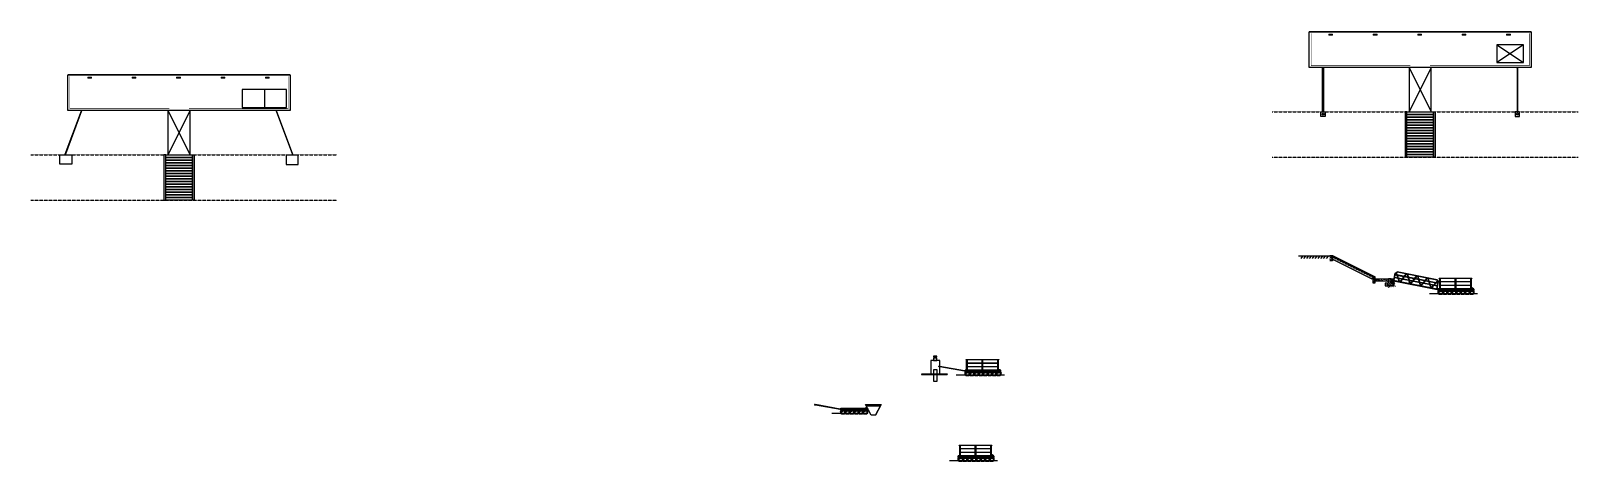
# Model space of a CAD drawing. Header units: inches. Extents: x -105615 to 68458, y 10345 to 58729.
import ezdxf

# ---------------------------------------------------------------- set-up
doc = ezdxf.new("R2010")
doc.units = ezdxf.units.IN
doc.header["$LTSCALE"] = 1000
doc.header["$MEASUREMENT"] = 0
for name, pattern in [('BLTA11-LD-L-4001_Plot Plan for Seawater Intake System_20140729$0$key plan$0${ Wide Dash }', [12, 4, -2, 4, -2]), ('DASH', [0.35, 0.25, -0.1]), ('DOTE', [2.42, 2, -0.2, 0.02, -0.2])]:
    doc.linetypes.add(name, pattern=pattern)
for name, color, linetype, lineweight in [('000轮廓', 6, 'Continuous', 30), ('00标注文字', 2, 'Continuous', 15), ('伯利恒浮筒', 5, 'Continuous', 5), ('填充', 8, 'Continuous', 15)]:
    doc.layers.add(name, color=color, linetype=linetype, lineweight=lineweight)
for name, color, linetype in [('DOTE', 1, 'Continuous'), ('PUB_DIM', 3, 'Continuous'), ('W-bridge approach引桥', 4, 'Continuous'), ('W-FLOAT_BOWL浮筒', 5, 'Continuous'), ('W-PLASTIC_RAILINGS塑木栏杆', 6, 'Continuous'), ('W-STEEL_FRAME钢架', 3, 'Continuous'), ('W-STEEL_KEEL钢龙骨', 5, 'Continuous'), ('W-WOOD_FLOOR木地板', 30, 'Continuous'), ('W-WOOD_STUD木龙骨', 25, 'Continuous'), ('变形缝', 4, 'Continuous'), ('塑木板', 32, 'Continuous'), ('尺寸', 6, 'Continuous'), ('短销钉', 253, 'Continuous'), ('码头', 2, 'Continuous'), ('粗线', 6, 'Continuous'), ('螺栓', 146, 'Continuous'), ('钢筋标注', 7, 'Continuous'), ('龙骨', 10, 'Continuous')]:
    doc.layers.add(name, color=color, linetype=linetype)
pattern_1 = [(50, (-35336, 4899.84), (182.18467, -15.93909), [19.05, -209.55]), (355, (-35336, 4899.84), (-35.24283, 191.05664), [15.24, -167.64]), (100.451, (-35320.82, 4898.5), (146.9425, 175.1167), [16.19, -178.09]), (46.1842, (-35336, 4950.64), (271.07904, -42.0423), [28.575, -314.325]), (96.6356, (-35313.4, 4947.13), (237.4042, 247.42556), [24.285, -267.135]), (351.184, (-35336, 4950.64), (237.4046, 247.4251), [22.86, -251.46]), (21, (-35310.6, 4937.94), (151.61488, -102.26552), [19.05, -209.55]), (326, (-35310.6, 4937.94), (61.80203, 184.18797), [15.24, -167.64]), (71.4514, (-35297.97, 4929.41), (213.4165, 81.92286), [16.19, -178.09]), (37.5, (-35336, 4899.836), (3.088603, 84.55504), [0, -165.608, 0, -170.18, 0, -168.275]), (7.5, (-35336, 4899.84), (66.81966, 100.180575), [0, -97.028, 0, -161.798, 0, -64.135]), (327.5, (-35392.644, 4899.836), (135.590595, -5.728744), [0, -63.5, 0, -198.12, 0, -262.89]), (317.5, (-35418.04, 4899.84), (148.12918, 25.42649), [0, -82.55, 0, -131.572, 0, -186.69])]
pattern_2 = [(45, (0, 0), (-56.1266, 56.1266), [])]

# ---------------------------------------------------------------- blocks, each defined once
blk = doc.blocks.new('游艇码头系船柱')
at = {"layer": '00标注文字', "color": 2}
for p, q in [((0.04, 0.1), (0.05, 0.1)), ((0.04, 0.05), (0.05, 0.05)), ((0.05, 0.1), (0.05, 0.05)), ((0.05, 0.09), (0.1, 0.09)), ((0.05, 0.05), (0.1, 0.05)), ((0.15, 0.11), (0.19, 0.11)), ((0.15, 0.04), (0.19, 0.04)), ((0.43, 0.09), (0.18, 0.09)), ((0.43, 0.05), (0.18, 0.05)), ((0.46, 0.11), (0.42, 0.11)), ((0.46, 0.04), (0.42, 0.04)), ((0.57, 0.09), (0.51, 0.09)), ((0.57, 0.05), (0.51, 0.05)), ((0.57, 0.1), (0.57, 0.1)), ((0.57, 0.1), (0.57, 0.05)), ((0.57, 0.05), (0.57, 0.05))]:
    blk.add_line(p, q, dxfattribs=at)
blk.add_lwpolyline([(0, 0.15), (0.61, 0.15), (0.61, 0), (0, 0)], close=True, dxfattribs=at)
for centre in [(0.13, 0.07), (0.48, 0.07)]:
    blk.add_circle(centre, 0.04, dxfattribs=at)
at = {"layer": '00标注文字', "color": 8}
for centre in [(0.13, 0.07), (0.48, 0.07)]:
    blk.add_circle(centre, 0.035, dxfattribs=at)
at = {"layer": '00标注文字', "color": 2}
for centre, radius, start, end in [((0.05, 0.07), 0.0256, 102.6804, 257.3196), ((0.15, 0.07), 0.035, 325.1501, 34.8499), ((0.19, 0.07), 0.035, 34.8499, 90), ((0.19, 0.07), 0.035, 270, 325.1501), ((0.42, 0.07), 0.035, 90, 145.1501), ((0.42, 0.07), 0.035, 214.8499, 270), ((0.46, 0.07), 0.035, 145.1501, 214.8499), ((0.56, 0.07), 0.0256, 282.6804, 77.3196)]:
    blk.add_arc(centre, radius, start, end, dxfattribs=at)
blk = doc.blocks.new('*U229')
at = {"layer": '00标注文字', "xscale": -693.1336901761795, "yscale": 693.1336901761795, "zscale": 693.1336901761795}
blk.add_blockref('游艇码头系船柱', (211, -52), dxfattribs=at)
blk = doc.blocks.new('*U230')
at = {"color": 0, "linetype": 'ByBlock', "lineweight": -2, "transparency": 16777216}
for p in [(0, 0), (5000, 0), (10000, 0), (15000, 0), (20000, 0)]:
    blk.add_blockref('*U229', p, dxfattribs=at)
blk = doc.blocks.new('*U231')
blk.add_lwpolyline([(-1500, 150), (1500, 150), (1500, -150), (-1500, -150)], close=True)
blk = doc.blocks.new('*U232')
at = {"color": 0, "linetype": 'ByBlock', "lineweight": -2, "transparency": 16777216}
for p in [(0, 0), (0, -300), (0, -600), (0, -900), (0, -1200), (0, -1500), (0, -1800), (0, -2100), (0, -2400), (0, -2700), (0, -3000), (0, -3300), (0, -3600), (0, -3900), (0, -4200), (0, -4500), (0, -4800)]:
    blk.add_blockref('*U231', p, dxfattribs=at)
blk = doc.blocks.new('*U133')
at = {"color": 5}
for p, q in [((-2, -53), (-2, -1)), ((-2, -1), (2, -1)), ((2, -13), (-2, -14)), ((2, -13), (-2, -14)), ((2, -15), (-2, -16)), ((2, -15), (-2, -16)), ((2, -17), (-2, -18)), ((2, -17), (-2, -18)), ((2, -19), (-2, -20)), ((2, -19), (-2, -20)), ((2, -19), (-2, -20)), ((2, -19), (-2, -20)), ((2, -21), (-2, -22)), ((2, -21), (-2, -22)), ((2, -21), (-2, -22)), ((2, -21), (-2, -22)), ((2, -23), (-2, -24)), ((2, -23), (-2, -24)), ((2, -25), (-2, -26)), ((2, -25), (-2, -26)), ((2, -27), (-2, -28)), ((2, -27), (-2, -28)), ((2, -29), (-2, -30)), ((2, -29), (-2, -30)), ((2, -29), (-2, -30)), ((2, -29), (-2, -30)), ((2, -31), (-2, -32)), ((2, -31), (-2, -32)), ((2, -31), (-2, -32)), ((2, -31), (-2, -32)), ((2, -33), (-2, -34)), ((2, -33), (-2, -34)), ((2, -35), (-2, -36)), ((2, -35), (-2, -36)), ((2, -37), (-2, -38)), ((2, -37), (-2, -38)), ((2, -39), (-2, -40)), ((2, -39), (-2, -40)), ((2, -39), (-2, -40)), ((2, -39), (-2, -40)), ((2, -41), (-2, -42)), ((2, -41), (-2, -42)), ((2, -41), (-2, -42)), ((2, -41), (-2, -42)), ((2, -43), (-2, -44)), ((2, -43), (-2, -44)), ((2, -46), (-2, -47)), ((2, -46), (-2, -47)), ((2, -48), (-2, -49)), ((2, -48), (-2, -49)), ((2, -48), (-2, -49)), ((2, -48), (-2, -49)), ((2, -50), (-2, -51)), ((2, -50), (-2, -51)), ((2, -50), (-2, -51)), ((2, -50), (-2, -51)), ((2, -52), (-2, -53)), ((2, -52), (-2, -53)), ((2, -52), (-2, -53)), ((0, -60), (-2, -53)), ((2, -54), (-2, -55)), ((2, -57), (-1, -57)), ((1, -59), (-1, -59)), ((2, -53), (0, -60)), ((2, -1), (2, -53))]:
    blk.add_line(p, q, dxfattribs=at)
blk.add_lwpolyline([(-3, 0), (-2, -1), (2, -1), (3, 0)], close=True, dxfattribs=at)
blk = doc.blocks.new('A$C0837b8cf')
at = {"layer": 'W-STEEL_FRAME钢架'}
blk.add_lwpolyline([(-17, 0), (-17, 140), (58, 140), (58, 137, -0.4142136), (54, 133), (-3, 130, 0.324101), (-8, 122), (-8, 18, 0.2902278), (-2, 10), (54, 7, -0.4142136), (58, 3), (58, 0)], format="xyb", close=True, dxfattribs=at)
blk = doc.blocks.new('*U233')
at = {"layer": '龙骨'}
for points in [[(-25, -30), (25, -30), (25, 30), (-25, 30)], [(-20, -25), (20, -25), (20, 25), (-20, 25)]]:
    blk.add_lwpolyline(points, close=True, dxfattribs=at)
blk = doc.blocks.new('*U234')
at = {"layer": '变形缝', "color": 0, "linetype": 'ByBlock', "lineweight": -2, "transparency": 16777216}
for p in [(0, 0), (400, 0), (800, 0), (1200, 0), (1600, 0), (2000, 0), (2400, 0), (2800, 0), (3200, 0), (3600, 0)]:
    blk.add_blockref('*U233', p, dxfattribs=at)
blk = doc.blocks.new('blhft')
at = {"layer": 'W-FLOAT_BOWL浮筒', "ltscale": 0.5}
for p, q in [((-302, 230), (-302, 220)), ((302, 284), (302, 274))]:
    blk.add_line(p, q, dxfattribs=at)
at = {"layer": 'W-FLOAT_BOWL浮筒'}
for p, q in [((-302, 226), (-174, 226)), ((-298, 234), (-184, 234)), ((-298, 216), (-184, 216)), ((-250, 234), (-250, 375)), ((-250, 70), (-250, 216)), ((-230, 395), (230, 395)), ((-208, 397), (208, 397)), ((-208, 397), (-208, 395)), ((-180, 0), (180, 0)), ((-174, 244), (-174, 375)), ((174, 280), (-174, 226)), ((-174, 206), (-174, 70)), ((174, 298), (174, 375)), ((174, 280), (302, 280)), ((174, 260), (174, 70)), ((184, 288), (298, 288)), ((184, 270), (298, 270)), ((208, 397), (208, 395)), ((250, 375), (250, 288)), ((250, 270), (250, 70))]:
    blk.add_line(p, q, dxfattribs=at)
at = {"layer": 'W-FLOAT_BOWL浮筒', "ltscale": 0.5}
for centre, start, end in [((-298, 230), 90, 180), ((298, 284), 0, 90)]:
    blk.add_arc(centre, 4, start, end, dxfattribs=at)
at = {"layer": 'W-FLOAT_BOWL浮筒'}
for centre, radius, start, end in [((-298, 220), 4, 180, 270), ((-230, 375), 20, 90, 180), ((-180, 70), 70, 180, 270), ((0, -1768), 2175, 84.50426, 95.49574), ((-184, 244), 10, 270, 0), ((-184, 206), 10, 0, 90), ((-154, 375), 20, 90, 180), ((-104, 70), 70, 180, 270), ((104, 70), 70, 270, 0), ((154, 375), 20, 0, 90), ((184, 298), 10, 180, 270), ((184, 260), 10, 90, 180), ((180, 70), 70, 270, 0), ((230, 375), 20, 0, 90), ((298, 274), 4, 270, 0)]:
    blk.add_arc(centre, radius, start, end, dxfattribs=at)
at = {"layer": 'W-FLOAT_BOWL浮筒', "extrusion": (0, 0, -1)}
blk.add_ellipse((-212, 375), major_axis=(-30.4, 0), ratio=0.9218093, start_param=3.1415927, end_param=6.2831853, dxfattribs=at)
at = {"layer": 'W-FLOAT_BOWL浮筒'}
blk.add_ellipse((-212, 320), major_axis=(-16, 0), ratio=0.75, dxfattribs=at)
blk.add_ellipse((212, 375), major_axis=(30.4, 0.1), ratio=0.9218093, start_param=3.1415927, end_param=6.2831853, dxfattribs=at)
at = {"layer": 'W-FLOAT_BOWL浮筒', "extrusion": (0, 0, -1)}
blk.add_ellipse((212, 320), major_axis=(16, 0), ratio=0.75, dxfattribs=at)
blk = doc.blocks.new('dxd')
at = {"layer": '短销钉', "lineweight": 13}
for p, q in [((-86, 227), (-56, 200)), ((-79, 244), (79, 244)), ((-78, 244), (-78, 246)), ((-78, 246), (78, 246)), ((-52, 180), (-52, 193)), ((-49, 153), (-28, 136)), ((-43, 197), (42, 197)), ((-29, 39), (-29, 45)), ((-26, 48), (-24, 48)), ((-24, 30), (-24, 128)), ((-24, 30), (24, 30)), ((-24, 30), (-18, 2)), ((-19, 133), (19, 133)), ((-16, 0), (16, 0)), ((-6, 39), (-6, 44)), ((6, 39), (6, 44)), ((24, 30), (18, 2)), ((24, 30), (24, 128)), ((26, 48), (24, 48)), ((49, 153), (28, 136)), ((29, 39), (29, 45)), ((52, 180), (52, 193)), ((86, 227), (56, 200)), ((78, 244), (78, 246))]:
    blk.add_line(p, q, dxfattribs=at)
at = {"layer": '短销钉', "lineweight": 13, "ltscale": 0.1}
for p, q in [((-18, 2), (-18, 0)), ((-18, 0), (-16, 0)), ((16, 0), (18, 0)), ((18, 2), (18, 0))]:
    blk.add_line(p, q, dxfattribs=at)
at = {"layer": '短销钉', "lineweight": 13}
for centre, radius, start, end in [((-79, 234), 10, 90, 228.00092), ((0, -1254), 1503, 87.04345, 92.95655), ((-44, 170), 13.5, 126.56574, 231), ((-62, 193), 10, 0, 48.00092), ((-35, 154), 31.4, 56.41658, 122.85309), ((-43, 161), 10, 184.14788, 231), ((-34, 186), 31.4, 236.13806, 303.55692), ((-26, 45), 3, 90, 180), ((-34, 128), 10, 0, 51), ((-16, 2), 2.5, 191.30993, 270), ((-25, 170), 13.5, 308.36964, 51.90106), ((-3, 44), 3, 115.37693, 180), ((0, 38), 10, 64.62307, 115.37693), ((3, 44), 3, 0, 64.62307), ((25, 170), 13.5, 128.09894, 231.63036), ((16, 2), 2.5, 270, 348.69007), ((35, 155), 31.3, 57.12872, 123.60194), ((34, 186), 31.4, 236.43853, 303.86649), ((34, 128), 10, 129, 180), ((26, 45), 3, 0, 90), ((42, 161), 10, 309, 355.85212), ((62, 193), 10, 131.99908, 180), ((44, 170), 13.5, 309, 53.43426), ((79, 234), 10, 311.99908, 90)]:
    blk.add_arc(centre, radius, start, end, dxfattribs=at)
for centre, major_axis, start_param, end_param in [((-23, 39), (0, -9), 4.712389, 6.1157372), ((0, 39), (0, 9), 1.5707963, 4.712389)]:
    blk.add_ellipse(centre, major_axis=major_axis, ratio=0.6666667, start_param=start_param, end_param=end_param, dxfattribs=at)
at = {"layer": '短销钉', "lineweight": 13, "extrusion": (0, 0, -1)}
blk.add_ellipse((23, 39), major_axis=(0, -9), ratio=0.6666667, start_param=4.712389, end_param=6.1157372, dxfattribs=at)
blk = doc.blocks.new('短销固定件正视面')
at = {"layer": '塑木板', "color": 156}
blk.add_lwpolyline([(2149439, 351499), (2149442, 351499), (2149489, 351499), (2149489, 351452), (2149489, 351449), (2149439, 351449)], close=True, dxfattribs=at)
at = {"layer": '塑木板', "color": 5}
blk.add_lwpolyline([(2149489, 351449), (2149489, 351499), (2149439, 351499)], dxfattribs=at)
at = {"layer": '螺栓', "color": 156}
for points in [[(2149454, 351197), (2149475, 351197), (2149475, 351187), (2149454, 351187)], [(2149455, 351199), (2149473, 351199), (2149473, 351197), (2149455, 351197)], [(2149459, 351197), (2149470, 351197), (2149470, 351187), (2149459, 351187)]]:
    blk.add_lwpolyline(points, close=True, dxfattribs=at)
blk.add_lwpolyline([(2149458, 351449), (2149458, 351182), (2149470, 351182), (2149470, 351449)], dxfattribs=at)
blk = doc.blocks.new('A$C47c33f2f')
at = {"color": 4}
for p, q in [((0, 0), (46, 0)), ((44, 2), (2, 2)), ((2, 2), (2, 2)), ((4, 18), (4, 4)), ((4, 18), (42, 18)), ((4, 4), (42, 4)), ((12, 26), (12, 88)), ((12, 26), (32, 26)), ((34, 26), (34, 88)), ((42, 16), (42, 4))]:
    blk.add_line(p, q, dxfattribs=at)
blk.add_circle((23, 104), 15, dxfattribs=at)
for centre, radius, start, end in [((2, 0), 2.5, 90, 180), ((2, 4), 2, 270, 0), ((12, 18), 8, 90, 180), ((-5, 88), 17.3, 1.48254, 29.93066), ((32, 16), 10, 0, 90), ((51, 88), 17.3, 150.06934, 178.51746), ((44, 4), 2, 180, 270), ((44, 0), 2.5, 0, 90)]:
    blk.add_arc(centre, radius, start, end, dxfattribs=at)
at = {"layer": '尺寸'}
for p, q in [((0, 0), (0, 0)), ((0, 0), (0, 0)), ((44, 2), (44, 2)), ((46, 0), (46, 0))]:
    blk.add_line(p, q, dxfattribs=at)
blk = doc.blocks.new('连接')
at = {"layer": 'W-STEEL_KEEL钢龙骨'}
blk.add_lwpolyline([(503899, 498604), (503899, 498534), (503959, 498534), (503959, 498604)], dxfattribs=at)
blk.add_circle((503929, 498604), 5, dxfattribs=at)
blk.add_arc((503929, 498604), 30, 0, 180, dxfattribs=at)
blk = doc.blocks.new('ansjdhasd')
at = {"color": 3}
for p, q in [((84851, 32014), (89851, 32014)), ((84851, 31934), (84851, 32014)), ((84851, 31934), (89851, 31934)), ((89851, 31934), (89851, 32014)), ((89851, 31934), (89851, 31985))]:
    blk.add_line(p, q, dxfattribs=at)
at = {"color": 1}
blk.add_line((84851, 32014), (84851, 32014), dxfattribs=at)
at = {"color": 3, "lineweight": 5}
for p, q in [((84851, 31934), (84851, 32014)), ((84931, 31934), (84931, 32014)), ((89771, 31934), (89771, 32014)), ((89851, 31934), (89851, 32014)), ((89851, 31954), (89851, 32014))]:
    blk.add_line(p, q, dxfattribs=at)
at = {"color": 4}
for p, q in [((84861, 32814), (85061, 33014)), ((84861, 32014), (84861, 32814)), ((84906, 32795), (84861, 32814)), ((84906, 32795), (85080, 32969)), ((84906, 32014), (84906, 32795)), ((85061, 33014), (89641, 33014)), ((89641, 33014), (85061, 33014)), ((85080, 32969), (85061, 33014)), ((89623, 32969), (85080, 32969)), ((89623, 32969), (89641, 33014)), ((89623, 32969), (89796, 32795)), ((89641, 33014), (89841, 32814)), ((89841, 32814), (89796, 32795)), ((89796, 32014), (89796, 32795)), ((89841, 32014), (89841, 32814))]:
    blk.add_line(p, q, dxfattribs=at)
at = {"color": 8, "linetype": 'BLTA11-LD-L-4001_Plot Plan for Seawater Intake System_20140729$0$key plan$0${ Wide Dash }'}
for p, q in [((84902, 32797), (85078, 32973)), ((84902, 32014), (84902, 32797)), ((89624, 32973), (85078, 32973)), ((89624, 32973), (89800, 32797)), ((89800, 32014), (89800, 32797))]:
    blk.add_line(p, q, dxfattribs=at)
at = {"color": 0}
for p, q in [((84906, 32378), (89796, 32378)), ((84906, 32328), (89796, 32328)), ((84907, 32698), (89796, 32698)), ((84907, 32648), (89796, 32648)), ((85474, 32014), (84972, 32860)), ((85532, 32014), (85008, 32897)), ((86067, 32973), (85580, 32014)), ((86123, 32973), (85636, 32014)), ((86198, 32973), (86684, 32014)), ((86254, 32973), (86740, 32014)), ((87258, 32973), (86771, 32014)), ((87314, 32973), (86827, 32014)), ((87389, 32973), (87876, 32014)), ((87445, 32973), (87932, 32014)), ((88450, 32973), (87963, 32014)), ((88506, 32973), (88019, 32014)), ((88580, 32973), (89067, 32014)), ((88637, 32973), (89123, 32014)), ((89170, 32014), (89695, 32897)), ((89228, 32014), (89731, 32860))]:
    blk.add_line(p, q, dxfattribs=at)
blk.add_line((89841, 31934), (89781, 31934))
at = {"color": 3}
for points in [[(84851, 32014), (89851, 32014), (89851, 31934), (84851, 31934)], [(84851, 32014), (84931, 32014), (84931, 31934), (84851, 31934)], [(84855, 32010), (84927, 32010), (84927, 31938), (84855, 31938)], [(89771, 32014), (89851, 32014), (89851, 31934), (89771, 31934)], [(89775, 32010), (89847, 32010), (89847, 31938), (89775, 31938)]]:
    blk.add_lwpolyline(points, close=True, dxfattribs=at)
at = {"color": 3, "lineweight": 5}
for points in [[(84851, 32014), (84931, 32014), (84931, 31934), (84851, 31934)], [(84855, 32010), (84927, 32010), (84927, 31938), (84855, 31938)], [(89851, 32014), (89771, 32014), (89771, 31934), (89851, 31934)], [(89847, 32010), (89775, 32010), (89775, 31938), (89847, 31938)]]:
    blk.add_lwpolyline(points, close=True, dxfattribs=at)
blk = doc.blocks.new('gj')
h = blk.add_hatch(color=251)
h.dxf.hatch_style = 1
h.paths.add_polyline_path([(7435179, 3829134), (7434969, 3829134), (7434969, 3829024), (7435179, 3829024)])
h.paths.add_polyline_path([(7434985, 3829118), (7435163, 3829118), (7435163, 3829040), (7434985, 3829040)], flags=16)
at = {"layer": '码头', "color": 7}
for p, q in [((7434929, 3829134), (7434969, 3829134)), ((7434969, 3829134), (7434969, 3829024)), ((7435179, 3829024), (7435179, 3829134))]:
    blk.add_line(p, q, dxfattribs=at)
for points in [[(7435129, 3829154), (7435129, 3829354), (7435109, 3829354), (7435109, 3829154), (7434919, 3829154), (7434919, 3829134), (7434969, 3829134), (7434969, 3829024), (7435179, 3829024), (7435179, 3829134), (7435229, 3829134), (7435229, 3829154), (7435129, 3829154), (7435129, 3829344)], [(7434919, 3829154), (7435229, 3829154), (7435229, 3829134), (7434919, 3829134)], [(7434969, 3829134), (7435179, 3829134), (7435179, 3829024), (7434969, 3829024)], [(7434985, 3829118), (7435163, 3829118), (7435163, 3829040), (7434985, 3829040)]]:
    blk.add_lwpolyline(points, close=True, dxfattribs=at)
blk = doc.blocks.new('*U236')
blk.add_lwpolyline([(106, 121), (-106, -121)])
blk = doc.blocks.new('*U237')
at = {"color": 0, "linetype": 'ByBlock', "lineweight": -2, "transparency": 16777216}
for p in [(-2853, 0), (-2536, 0), (-2219, 0), (-1902, 0), (-1585, 0), (-1268, 0), (-951, 0), (-634, 0), (-317, 0), (0, 0)]:
    blk.add_blockref('*U236', p, dxfattribs=at)
blk = doc.blocks.new('*U242')
at = {"layer": '00标注文字', "xscale": -693.1336901761795, "yscale": 693.1336901761795, "zscale": 693.1336901761795}
blk.add_blockref('游艇码头系船柱', (211, -52), dxfattribs=at)
blk = doc.blocks.new('*U243')
at = {"color": 0, "linetype": 'ByBlock', "lineweight": -2, "transparency": 16777216}
for p in [(0, 0), (5000, 0), (10000, 0), (15000, 0), (20000, 0)]:
    blk.add_blockref('*U242', p, dxfattribs=at)
blk = doc.blocks.new('*U244')
blk.add_lwpolyline([(-1500, 150), (1500, 150), (1500, -150), (-1500, -150)], close=True)
blk = doc.blocks.new('*U245')
at = {"color": 0, "linetype": 'ByBlock', "lineweight": -2, "transparency": 16777216}
for p in [(0, 0), (0, -300), (0, -600), (0, -900), (0, -1200), (0, -1500), (0, -1800), (0, -2100), (0, -2400), (0, -2700), (0, -3000), (0, -3300), (0, -3600), (0, -3900), (0, -4200), (0, -4500), (0, -4800)]:
    blk.add_blockref('*U244', p, dxfattribs=at)
blk = doc.blocks.new('M24_90')
at = {"layer": 'PUB_DIM'}
for p, q in [((-11, 11), (-14, 10)), ((-11, 11), (-7, 10)), ((-11, 11), (11, 11)), ((-7, 10), (0, 11)), ((-7, 10), (-7, 0)), ((0, 11), (7, 10)), ((11, 11), (7, 10)), ((7, 10), (7, 0)), ((11, 11), (14, 10)), ((-11, -74), (-14, -73)), ((-11, -74), (-7, -73)), ((-11, -74), (11, -74)), ((-7, -73), (-7, -58)), ((-7, -73), (0, -74)), ((0, -74), (7, -73)), ((7, -73), (7, -58)), ((11, -74), (7, -73)), ((11, -74), (14, -73))]:
    blk.add_line(p, q, dxfattribs=at)
for points in [[(-14, 10), (14, 10), (14, 0), (-14, 0)], [(-8, 0), (8, 0), (8, -77), (-8, -77)], [(-15, -52), (15, -52), (15, -55), (-15, -55)], [(-14, -73), (14, -73), (14, -58), (-14, -58)]]:
    blk.add_lwpolyline(points, close=True, dxfattribs=at)
blk = doc.blocks.new('M16膨胀螺栓')
at = {"layer": 'PUB_DIM'}
for p, q in [((-12, 12), (-16, 10)), ((-12, 12), (-8, 10)), ((-12, 12), (12, 12)), ((-8, 10), (0, 12)), ((0, 12), (8, 10)), ((12, 12), (8, 10)), ((12, 12), (16, 10)), ((-8, -84), (-12, -103)), ((-12, -103), (-12, -112)), ((-12, -112), (12, -112)), ((-10, -112), (-10, -112)), ((0, -128), (-10, -123)), ((-5, -117), (5, -117)), ((-2, -107), (-4, -112)), ((-1, -84), (-2, -107)), ((0, -128), (10, -123)), ((1, -84), (2, -107)), ((2, -107), (4, -112)), ((8, -84), (12, -103)), ((10, -112), (10, -112)), ((12, -103), (12, -112))]:
    blk.add_line(p, q, dxfattribs=at)
for points in [[(-16, 10), (16, 10), (16, 0), (-16, 0)], [(-8, 22), (8, 22), (8, -73), (-8, -73)], [(-10, -18), (10, -18), (10, -123), (-10, -123)], [(-8, -79), (8, -79), (8, -84), (-8, -84)]]:
    blk.add_lwpolyline(points, close=True, dxfattribs=at)
for centre, start, end in [((-5, -112), 180, 270), ((5, -112), 270, 0)]:
    blk.add_arc(centre, 5, start, end, dxfattribs=at)
blk = doc.blocks.new('jhasdasda')
for points in [[(31715.21, 22809.98), (31734.5, 22817.16), (31734.48, 22817.23), (31715.19, 22810.05)], [(31715.15, 22810.11), (31715.15, 22809.92), (31715.25, 22809.92), (31715.25, 22810.11)], [(31715.15, 22810.11), (31715.15, 22809.92), (31715.15, 22809.92), (31715.15, 22810.11)]]:
    blk.add_lwpolyline(points, close=True)
at = {"layer": 'DOTE', "linetype": 'DOTE', "ltscale": 0.02}
for p, q in [((31734.51, 22817.19), (31734.51, 22817.23)), ((31715.16, 22810.01), (31715.05, 22810.01)), ((31715.08, 22810.03), (31715.08, 22809.99))]:
    blk.add_line(p, q, dxfattribs=at)
at = {"layer": 'DOTE', "linetype": 'DOTE', "ltscale": 0.005}
for p, q in [((31715.06, 22810.04), (31715.04, 22810.04)), ((31715.06, 22809.99), (31715.04, 22809.99))]:
    blk.add_line(p, q, dxfattribs=at)
at = {"layer": 'PUB_DIM'}
for p, q in [((31734.53, 22817.22), (31734.5, 22817.21)), ((31734.54, 22817.21), (31734.5, 22817.2)), ((31734.5, 22817.19), (31734.5, 22817.21)), ((31734.54, 22817.2), (31734.5, 22817.19)), ((31734.54, 22817.2), (31734.5, 22817.19)), ((31715.05, 22810.04), (31715.05, 22810.04)), ((31715.05, 22810.03), (31715.05, 22810.03)), ((31715.05, 22810.02), (31715.1, 22810.02)), ((31715.05, 22810.01), (31715.1, 22810.01)), ((31715.05, 22810.01), (31715.1, 22810.01)), ((31715.05, 22810), (31715.1, 22810)), ((31715.05, 22809.99), (31715.05, 22809.99)), ((31715.05, 22809.98), (31715.05, 22809.98)), ((31715.1, 22810.02), (31715.1, 22810))]:
    blk.add_line(p, q, dxfattribs=at)
for points in [[(31734.53, 22817.21), (31734.46, 22817.19), (31734.46, 22817.18), (31734.53, 22817.2)], [(31734.54, 22817.17), (31734.54, 22817.24), (31734.54, 22817.24), (31734.54, 22817.17)], [(31715.05, 22810.05), (31715.05, 22809.98), (31715.05, 22809.98), (31715.05, 22810.05)], [(31715.07, 22810.01), (31715.15, 22810.01), (31715.15, 22810.01), (31715.07, 22810.01)]]:
    blk.add_lwpolyline(points, close=True, dxfattribs=at)
at = {"layer": 'PUB_DIM', "yscale": 0.00034578227118466, "zscale": 0.00034578227118466}
for name, p, xscale, rotation in [('M24_90', (31734.52, 22817.19), -0.00034578227118466, 197.171382090231), ('M16膨胀螺栓', (31715.05, 22810.04), -0.00034578227118466, 270.0000000000003), ('M16膨胀螺栓', (31715.05, 22809.99), 0.00034578227118466, 270.0000000000675)]:
    blk.add_blockref(name, p, dxfattribs=dict(at, xscale=xscale, rotation=rotation))
at = {"layer": 'PUB_DIM', "xscale": -0.00034578227118466, "yscale": 0.00034578227118466, "zscale": 0.00034578227118466}
blk.add_blockref('M24_90', (31715.08, 22810.02), dxfattribs=at)
blk = doc.blocks.new('ahjshdasda')
at = {"layer": 'PUB_DIM'}
for p, q in [((39726, 54601), (39726, 54591)), ((39727, 54601), (39727, 54591)), ((39729, 54601), (39729, 54591)), ((39731, 54601), (39731, 54591))]:
    blk.add_line(p, q, dxfattribs=at)
for points in [[(39720, 54602), (39737, 54602), (39737, 54600), (39720, 54600)], [(39729, 54599), (39729, 54580), (39728, 54580), (39728, 54599)]]:
    blk.add_lwpolyline(points, close=True, dxfattribs=at)
at = {"layer": 'PUB_DIM', "xscale": 0.08773124708293675, "yscale": 0.08773124708293675, "zscale": 0.08773124708293675, "rotation": 90.01075038123389}
blk.add_blockref('M24_90', (39726, 54594), dxfattribs=at)
blk = doc.blocks.new('hjashdasda')
at = {"layer": 'DOTE', "linetype": 'DOTE', "ltscale": 0.005}
for p, q in [((37896, 49659), (37896, 49655)), ((37909, 49660), (37909, 49655))]:
    blk.add_line(p, q, dxfattribs=at)
at = {"layer": 'DOTE', "linetype": 'DOTE', "ltscale": 0.02}
for p, q in [((37907, 49665), (37897, 49665)), ((37903, 49683), (37903, 49656))]:
    blk.add_line(p, q, dxfattribs=at)
at = {"layer": 'PUB_DIM'}
for p, q in [((37896, 49657), (37896, 49656)), ((37897, 49657), (37897, 49656)), ((37900, 49657), (37900, 49669)), ((37905, 49669), (37900, 49669)), ((37902, 49657), (37902, 49669)), ((37903, 49657), (37903, 49669)), ((37905, 49657), (37905, 49669)), ((37908, 49657), (37908, 49656)), ((37909, 49657), (37909, 49656))]:
    blk.add_line(p, q, dxfattribs=at)
for points in [[(37911, 49656), (37894, 49656), (37894, 49657), (37911, 49657)], [(37902, 49661), (37902, 49682), (37903, 49682), (37903, 49661)]]:
    blk.add_lwpolyline(points, close=True, dxfattribs=at)
at = {"layer": 'PUB_DIM', "yscale": 0.08773124708293675, "zscale": 0.08773124708293675}
for name, p, xscale, rotation in [('M16膨胀螺栓', (37896, 49657), -0.08773124708293675, 359.9999999999325), ('M24_90', (37905, 49665), 0.08773124708293675, 270)]:
    blk.add_blockref(name, p, dxfattribs=dict(at, xscale=xscale, rotation=rotation))
at = {"layer": 'PUB_DIM', "xscale": 0.08773124708293675, "yscale": 0.08773124708293675, "zscale": 0.08773124708293675}
blk.add_blockref('M16膨胀螺栓', (37909, 49657), dxfattribs=at)
blk = doc.blocks.new('*U260')
at = {"layer": '龙骨'}
for points in [[(-25, -30), (25, -30), (25, 30), (-25, 30)], [(-20, -25), (20, -25), (20, 25), (-20, 25)]]:
    blk.add_lwpolyline(points, close=True, dxfattribs=at)
blk = doc.blocks.new('*U261')
at = {"layer": '变形缝', "color": 0, "linetype": 'ByBlock', "lineweight": -2, "transparency": 16777216}
for p in [(0, 0), (400, 0), (800, 0), (1200, 0), (1600, 0), (2000, 0), (2400, 0), (2800, 0), (3200, 0), (3600, 0)]:
    blk.add_blockref('*U260', p, dxfattribs=at)
blk = doc.blocks.new('*U262')
blk.add_lwpolyline([(33, 61), (-33, -61)])
at = {"layer": '龙骨'}
for points in [[(-25, -30), (25, -30), (25, 30), (-25, 30)], [(-20, -25), (20, -25), (20, 25), (-20, 25)]]:
    blk.add_lwpolyline(points, close=True, dxfattribs=at)
blk = doc.blocks.new('*U263')
at = {"color": 0, "linetype": 'ByBlock', "lineweight": -2, "transparency": 16777216}
for p in [(0, 0), (98, 0), (195, 0), (293, 0), (390, 0), (488, 0), (585, 0), (683, 0), (780, 0), (878, 0), (975, 0), (1073, 0), (1170, 0), (1268, 0), (1365, 0), (1463, 0), (1560, 0), (1658, 0), (1755, 0), (1853, 0), (1950, 0), (2048, 0), (2145, 0), (2243, 0), (2341, 0), (2438, 0), (2536, 0), (2633, 0), (2731, 0), (2828, 0)]:
    blk.add_blockref('*U262', p, dxfattribs=at)
at = {"layer": '变形缝', "color": 0, "linetype": 'ByBlock', "lineweight": -2, "transparency": 16777216}
for p in [(0, 0), (400, 0), (800, 0), (1200, 0), (1600, 0), (2000, 0), (2400, 0)]:
    blk.add_blockref('*U262', p, dxfattribs=at)
blk = doc.blocks.new('*U264')
blk.add_lwpolyline([(33, 61), (-33, -61)])
at = {"layer": '龙骨'}
for points in [[(-25, -30), (25, -30), (25, 30), (-25, 30)], [(-20, -25), (20, -25), (20, 25), (-20, 25)]]:
    blk.add_lwpolyline(points, close=True, dxfattribs=at)
blk = doc.blocks.new('*U265')
at = {"layer": '变形缝', "color": 0, "linetype": 'ByBlock', "lineweight": -2, "transparency": 16777216}
for p in [(0, 0), (400, 0), (800, 0), (1200, 0), (1600, 0), (2000, 0), (2400, 0), (2800, 0), (3200, 0), (3600, 0)]:
    blk.add_blockref('*U264', p, dxfattribs=at)

msp = doc.modelspace()

# ---------------------------------------------------------------- hatches: boundary and pattern name
h = msp.add_hatch()
h.set_pattern_fill('ANSI31', color=3, scale=50)
h.set_pattern_definition(pattern_2)
h.paths.add_polyline_path([(39721, 49688), (39801, 49688), (39801, 54543), (39721, 54543)])
h = msp.add_hatch()
h.set_pattern_fill('ANSI31', color=3, scale=50)
h.set_pattern_definition(pattern_2)
h.paths.add_polyline_path([(61676, 49688), (61596, 49688), (61596, 54543), (61676, 54543)])
h = msp.add_hatch()
h.set_pattern_fill('AR-CONC', color=256, scale=100)
h.set_pattern_definition(pattern_1)
h.paths.add_polyline_path([(40813, 33227), (40813, 33377), (40513, 33377), (40513, 32859), (40813, 32859)])
h = msp.add_hatch()
h.set_pattern_fill('AR-CONC', color=256, scale=100)
h.set_pattern_definition(pattern_1)
h.paths.add_polyline_path([(42013, 32777), (41713, 32777), (41713, 32927), (41413, 32927), (41413, 33077), (41113, 33077), (41113, 33227), (40813, 33227), (40813, 33043), (45243, 30827), (45613, 30827), (45613, 30977), (45313, 30977), (45313, 31127), (45013, 31127), (45013, 31277), (44713, 31277), (44713, 31427), (44413, 31427), (44413, 31577), (44113, 31577), (44113, 31727), (43813, 31727), (43813, 31877), (43513, 31877), (43513, 32027), (43213, 32027), (43213, 32177), (42913, 32177), (42913, 32327), (42613, 32327), (42613, 32477), (42313, 32477), (42313, 32627), (42013, 32627)])
h = msp.add_hatch()
h.set_pattern_fill('AR-CONC', color=256, scale=100)
h.set_pattern_definition([(50, (-35636, 4899.84), (182.18467, -15.93909), [19.05, -209.55]), (355, (-35636, 4899.84), (-35.24283, 191.05664), [15.24, -167.64]), (100.451, (-35620.82, 4898.5), (146.9425, 175.1167), [16.19, -178.09]), (46.1842, (-35636, 4950.64), (271.07904, -42.0423), [28.575, -314.325]), (96.6356, (-35613.4, 4947.13), (237.4042, 247.42556), [24.285, -267.135]), (351.184, (-35636, 4950.64), (237.4046, 247.4251), [22.86, -251.46]), (21, (-35610.6, 4937.94), (151.61488, -102.26552), [19.05, -209.55]), (326, (-35610.6, 4937.94), (61.80203, 184.18797), [15.24, -167.64]), (71.4514, (-35597.97, 4929.41), (213.4165, 81.92286), [16.19, -178.09]), (37.5, (-35636, 4899.836), (3.088603, 84.55504), [0, -165.608, 0, -170.18, 0, -168.275]), (7.5, (-35636, 4899.84), (66.81966, 100.180575), [0, -97.028, 0, -161.798, 0, -64.135]), (327.5, (-35692.644, 4899.836), (135.590595, -5.728744), [0, -63.5, 0, -198.12, 0, -262.89]), (317.5, (-35718.04, 4899.84), (148.12918, 25.42649), [0, -82.55, 0, -131.572, 0, -186.69])])
h.paths.add_polyline_path([(45613, 30827), (45613, 30589), (47147, 30589), (47147, 30827)])
h.paths.add_polyline_path([(45385, 30409), (45613, 30409), (45613, 30827), (45385, 30827)])
at = {"layer": 'W-WOOD_STUD木龙骨'}
h = msp.add_hatch(dxfattribs=at)
h.set_pattern_fill('木纹03', color=256, scale=100)
h.set_pattern_definition([(0, (-1095393.38, -413402.33), (200, 200), [10, -190]), (90, (-1095313.38, -413332.33), (-200, 200), [20, -180]), (45, (-1095353.38, -413352.33), (0, 199.998082), [14.14, -42.42, 14.14, -28.28, 99, -85]), (45, (-1095403.38, -413412.33), (0, 200), [14.142, -28.284, 14.142, -226.2]), (45, (-1095333.38, -413392.33), (0, 200), [14.142, -268.700712]), (45, (-1095313.38, -413402.33), (0, 200), [14.142, -268.700712]), (45, (-1095343.38, -413382.33), (0, 200), [14.142, -268.700712]), (45, (-1095353.38, -413372.33), (0, 200), [28.284, -254.558712]), (45, (-1095303.38, -413222.33), (0, 200), [28.284, -254.558712]), (45, (-1095373.38, -413362.33), (0, 200), [56.568, -226.274712]), (45, (-1095383.38, -413352.33), (0, 200), [56.568, -226.274712]), (45, (-1095253.38, -413292.33), (0, 200), [56.568, -226.274712]), (45, (-1095393.38, -413332.33), (0, 200), [42.4264, -240.416312]), (45, (-1095433.38, -413302.33), (0, 200), [42.4264, -240.416312]), (45, (-1095413.38, -413322.33), (0, 200), [42.4264, -240.416312]), (45, (-1095283.38, -413262.33), (0, 200), [70.71068, -212.132032]), (45, (-1095303.38, -413252.33), (0, 200), [70.71068, -212.132032]), (45, (-1095283.38, -413302.33), (0, 200), [98.99495, -183.847763]), (26.565051, (-1095373.38, -413382.33), (200, 8e-08), [22.360678, -424.852916]), (26.565051, (-1095333.38, -413322.33), (200, 8e-08), [22.360678, -424.852916]), (26.565051, (-1095343.38, -413342.33), (200, 8e-08), [22.360678, -424.852916]), (26.565051, (-1095383.38, -413402.33), (200, 8e-08), [44.72136, -402.492235]), (26.565051, (-1095343.38, -413312.33), (200, 8e-08), [67.08204, -380.131556]), (26.565051, (-1095363.38, -413302.33), (200, 8e-08), [89.44272, -357.770876]), (26.565051, (-1095383.38, -413292.33), (200, 8e-08), [89.44272, -357.770876]), (26.565051, (-1095413.38, -413232.33), (200, 8e-08), [89.44272, -357.770876]), (26.565051, (-1095413.38, -413252.33), (200, 8e-08), [111.8034, -335.410195]), (26.565051, (-1095403.38, -413272.33), (200, 8e-08), [111.8034, -335.410195]), (63.434949, (-1095333.38, -413352.33), (1e-08, 200), [22.360678, -424.852916]), (63.434949, (-1095363.38, -413372.33), (1e-08, 200), [22.360678, -424.852916]), (63.434949, (-1095393.38, -413402.33), (1e-08, 200), [44.72136, -402.492235]), (63.434949, (-1095333.38, -413372.33), (1e-08, 200), [44.72136, -402.492235]), (63.434949, (-1095413.38, -413412.33), (1e-08, 200), [67.08204, -380.131556]), (63.434949, (-1095433.38, -413412.33), (1e-08, 200), [89.44272, -357.770876]), (63.434949, (-1095253.38, -413402.33), (1e-08, 200), [89.44272, -357.770876]), (63.434949, (-1095323.38, -413382.33), (1e-08, 200), [89.44272, -357.770876]), (63.434949, (-1095283.38, -413402.33), (1e-08, 200), [111.8034, -335.410195]), (63.434949, (-1095303.38, -413392.33), (1e-08, 200), [111.8034, -335.410195])])
h.paths.add_polyline_path([(56731, 29703), (56731, 29728), (52732, 29728), (52732, 29703)])
h = msp.add_hatch(dxfattribs=at)
h.set_pattern_fill('木纹03', color=256, scale=100)
h.set_pattern_definition([(0, (-1148622.59, -422553.14), (200, 200), [10, -190]), (90, (-1148542.59, -422483.14), (-200, 200), [20, -180]), (45, (-1148582.59, -422503.14), (0, 199.998082), [14.14, -42.42, 14.14, -28.28, 99, -85]), (45, (-1148632.59, -422563.14), (0, 200), [14.142, -28.284, 14.142, -226.2]), (45, (-1148562.59, -422543.14), (0, 200), [14.142, -268.700712]), (45, (-1148542.59, -422553.14), (0, 200), [14.142, -268.700712]), (45, (-1148572.59, -422533.14), (0, 200), [14.142, -268.700712]), (45, (-1148582.59, -422523.14), (0, 200), [28.284, -254.558712]), (45, (-1148532.59, -422373.14), (0, 200), [28.284, -254.558712]), (45, (-1148602.59, -422513.14), (0, 200), [56.568, -226.274712]), (45, (-1148612.59, -422503.14), (0, 200), [56.568, -226.274712]), (45, (-1148482.59, -422443.14), (0, 200), [56.568, -226.274712]), (45, (-1148622.59, -422483.14), (0, 200), [42.4264, -240.416312]), (45, (-1148662.59, -422453.14), (0, 200), [42.4264, -240.416312]), (45, (-1148642.59, -422473.14), (0, 200), [42.4264, -240.416312]), (45, (-1148512.59, -422413.14), (0, 200), [70.71068, -212.132032]), (45, (-1148532.59, -422403.14), (0, 200), [70.71068, -212.132032]), (45, (-1148512.59, -422453.14), (0, 200), [98.99495, -183.847763]), (26.565051, (-1148602.59, -422533.14), (200, 8e-08), [22.360678, -424.852916]), (26.565051, (-1148562.59, -422473.14), (200, 8e-08), [22.360678, -424.852916]), (26.565051, (-1148572.59, -422493.14), (200, 8e-08), [22.360678, -424.852916]), (26.565051, (-1148612.59, -422553.14), (200, 8e-08), [44.72136, -402.492235]), (26.565051, (-1148572.59, -422463.14), (200, 8e-08), [67.08204, -380.131556]), (26.565051, (-1148592.59, -422453.14), (200, 8e-08), [89.44272, -357.770876]), (26.565051, (-1148612.59, -422443.14), (200, 8e-08), [89.44272, -357.770876]), (26.565051, (-1148642.59, -422383.14), (200, 8e-08), [89.44272, -357.770876]), (26.565051, (-1148642.59, -422403.14), (200, 8e-08), [111.8034, -335.410195]), (26.565051, (-1148632.59, -422423.14), (200, 8e-08), [111.8034, -335.410195]), (63.434949, (-1148562.59, -422503.14), (1e-08, 200), [22.360678, -424.852916]), (63.434949, (-1148592.59, -422523.14), (1e-08, 200), [22.360678, -424.852916]), (63.434949, (-1148622.59, -422553.14), (1e-08, 200), [44.72136, -402.492235]), (63.434949, (-1148562.59, -422523.14), (1e-08, 200), [44.72136, -402.492235]), (63.434949, (-1148642.59, -422563.14), (1e-08, 200), [67.08204, -380.131556]), (63.434949, (-1148662.59, -422563.14), (1e-08, 200), [89.44272, -357.770876]), (63.434949, (-1148482.59, -422553.14), (1e-08, 200), [89.44272, -357.770876]), (63.434949, (-1148552.59, -422533.14), (1e-08, 200), [89.44272, -357.770876]), (63.434949, (-1148512.59, -422553.14), (1e-08, 200), [111.8034, -335.410195]), (63.434949, (-1148532.59, -422543.14), (1e-08, 200), [111.8034, -335.410195])])
h.paths.add_polyline_path([(3502, 20552), (3502, 20577), (-498, 20577), (-498, 20552)])
h = msp.add_hatch(dxfattribs=at)
h.set_pattern_fill('木纹03', color=256, scale=100)
h.set_pattern_definition([(0, (-1162624.37, -426860.12), (200, 200), [10, -190]), (90, (-1162544.37, -426790.12), (-200, 200), [20, -180]), (45, (-1162584.37, -426810.12), (0, 199.998082), [14.14, -42.42, 14.14, -28.28, 99, -85]), (45, (-1162634.37, -426870.12), (0, 200), [14.142, -28.284, 14.142, -226.2]), (45, (-1162564.37, -426850.12), (0, 200), [14.142, -268.700712]), (45, (-1162544.37, -426860.12), (0, 200), [14.142, -268.700712]), (45, (-1162574.37, -426840.12), (0, 200), [14.142, -268.700712]), (45, (-1162584.37, -426830.12), (0, 200), [28.284, -254.558712]), (45, (-1162534.37, -426680.12), (0, 200), [28.284, -254.558712]), (45, (-1162604.37, -426820.12), (0, 200), [56.568, -226.274712]), (45, (-1162614.37, -426810.12), (0, 200), [56.568, -226.274712]), (45, (-1162484.37, -426750.12), (0, 200), [56.568, -226.274712]), (45, (-1162624.37, -426790.12), (0, 200), [42.4264, -240.416312]), (45, (-1162664.37, -426760.12), (0, 200), [42.4264, -240.416312]), (45, (-1162644.37, -426780.12), (0, 200), [42.4264, -240.416312]), (45, (-1162514.37, -426720.12), (0, 200), [70.71068, -212.132032]), (45, (-1162534.37, -426710.12), (0, 200), [70.71068, -212.132032]), (45, (-1162514.37, -426760.12), (0, 200), [98.99495, -183.847763]), (26.565051, (-1162604.37, -426840.12), (200, 8e-08), [22.360678, -424.852916]), (26.565051, (-1162564.37, -426780.12), (200, 8e-08), [22.360678, -424.852916]), (26.565051, (-1162574.37, -426800.12), (200, 8e-08), [22.360678, -424.852916]), (26.565051, (-1162614.37, -426860.12), (200, 8e-08), [44.72136, -402.492235]), (26.565051, (-1162574.37, -426770.12), (200, 8e-08), [67.08204, -380.131556]), (26.565051, (-1162594.37, -426760.12), (200, 8e-08), [89.44272, -357.770876]), (26.565051, (-1162614.37, -426750.12), (200, 8e-08), [89.44272, -357.770876]), (26.565051, (-1162644.37, -426690.12), (200, 8e-08), [89.44272, -357.770876]), (26.565051, (-1162644.37, -426710.12), (200, 8e-08), [111.8034, -335.410195]), (26.565051, (-1162634.37, -426730.12), (200, 8e-08), [111.8034, -335.410195]), (63.434949, (-1162564.37, -426810.12), (1e-08, 200), [22.360678, -424.852916]), (63.434949, (-1162594.37, -426830.12), (1e-08, 200), [22.360678, -424.852916]), (63.434949, (-1162624.37, -426860.12), (1e-08, 200), [44.72136, -402.492235]), (63.434949, (-1162564.37, -426830.12), (1e-08, 200), [44.72136, -402.492235]), (63.434949, (-1162644.37, -426870.12), (1e-08, 200), [67.08204, -380.131556]), (63.434949, (-1162664.37, -426870.12), (1e-08, 200), [89.44272, -357.770876]), (63.434949, (-1162484.37, -426860.12), (1e-08, 200), [89.44272, -357.770876]), (63.434949, (-1162554.37, -426840.12), (1e-08, 200), [89.44272, -357.770876]), (63.434949, (-1162514.37, -426860.12), (1e-08, 200), [111.8034, -335.410195]), (63.434949, (-1162534.37, -426850.12), (1e-08, 200), [111.8034, -335.410195])])
h.paths.add_polyline_path([(-11500, 16245), (-11500, 16270), (-14499, 16270), (-14499, 16245)])
h = msp.add_hatch(dxfattribs=at)
h.set_pattern_fill('木纹03', color=256, scale=100)
h.set_pattern_definition([(0, (-1149402.7, -432184.12), (200, 200), [10, -190]), (90, (-1149322.7, -432114.12), (-200, 200), [20, -180]), (45, (-1149362.69, -432134.12), (0, 199.998082), [14.14, -42.42, 14.14, -28.28, 99, -85]), (45, (-1149412.69, -432194.12), (0, 200), [14.142, -28.284, 14.142, -226.2]), (45, (-1149342.69, -432174.12), (0, 200), [14.142, -268.700712]), (45, (-1149322.69, -432184.12), (0, 200), [14.142, -268.700712]), (45, (-1149352.69, -432164.12), (0, 200), [14.142, -268.700712]), (45, (-1149362.69, -432154.12), (0, 200), [28.284, -254.558712]), (45, (-1149312.69, -432004.12), (0, 200), [28.284, -254.558712]), (45, (-1149382.69, -432144.12), (0, 200), [56.568, -226.274712]), (45, (-1149392.69, -432134.12), (0, 200), [56.568, -226.274712]), (45, (-1149262.69, -432074.12), (0, 200), [56.568, -226.274712]), (45, (-1149402.69, -432114.12), (0, 200), [42.4264, -240.416312]), (45, (-1149442.69, -432084.12), (0, 200), [42.4264, -240.416312]), (45, (-1149422.69, -432104.12), (0, 200), [42.4264, -240.416312]), (45, (-1149292.69, -432044.12), (0, 200), [70.71068, -212.132032]), (45, (-1149312.69, -432034.12), (0, 200), [70.71068, -212.132032]), (45, (-1149292.69, -432084.12), (0, 200), [98.99495, -183.847763]), (26.565051, (-1149382.69, -432164.12), (200, 8e-08), [22.360678, -424.852916]), (26.565051, (-1149342.69, -432104.12), (200, 8e-08), [22.360678, -424.852916]), (26.565051, (-1149352.69, -432124.12), (200, 8e-08), [22.360678, -424.852916]), (26.565051, (-1149392.69, -432184.12), (200, 8e-08), [44.72136, -402.492235]), (26.565051, (-1149352.69, -432094.12), (200, 8e-08), [67.08204, -380.131556]), (26.565051, (-1149372.69, -432084.12), (200, 8e-08), [89.44272, -357.770876]), (26.565051, (-1149392.69, -432074.12), (200, 8e-08), [89.44272, -357.770876]), (26.565051, (-1149422.69, -432014.12), (200, 8e-08), [89.44272, -357.770876]), (26.565051, (-1149422.69, -432034.12), (200, 8e-08), [111.8034, -335.410195]), (26.565051, (-1149412.69, -432054.12), (200, 8e-08), [111.8034, -335.410195]), (63.434949, (-1149342.69, -432134.12), (1e-08, 200), [22.360678, -424.852916]), (63.434949, (-1149372.69, -432154.12), (1e-08, 200), [22.360678, -424.852916]), (63.434949, (-1149402.69, -432184.12), (1e-08, 200), [44.72136, -402.492235]), (63.434949, (-1149342.69, -432154.12), (1e-08, 200), [44.72136, -402.492235]), (63.434949, (-1149422.69, -432194.12), (1e-08, 200), [67.08204, -380.131556]), (63.434949, (-1149442.69, -432194.12), (1e-08, 200), [89.44272, -357.770876]), (63.434949, (-1149262.69, -432184.12), (1e-08, 200), [89.44272, -357.770876]), (63.434949, (-1149332.69, -432164.12), (1e-08, 200), [89.44272, -357.770876]), (63.434949, (-1149292.69, -432184.12), (1e-08, 200), [111.8034, -335.410195]), (63.434949, (-1149312.69, -432174.12), (1e-08, 200), [111.8034, -335.410195])])
h.paths.add_polyline_path([(2722, 10921), (2722, 10946), (-1278, 10946), (-1278, 10921)])
at = {"layer": '填充'}
h = msp.add_hatch(dxfattribs=at)
h.set_pattern_fill('三角、点混合（混凝土）', color=256, style=0)
h.set_pattern_definition([(50, (-636879170.95, -3368035050.09), (182.184668996, -15.939085539), [19.05, -209.55]), (355, (-636879170.95, -3368035050.09), (-35.242825976, 191.056642882), [15.24, -167.64]), (100.451, (-636879155.77, -3368035051.42), (146.942501666, 175.11668782), [16.19, -178.09]), (46.1842, (-636879170.95, -3368034999.3), (271.079040892, -42.042327933), [28.575, -314.325]), (96.6356, (-636879148.36, -3368035002.8), (237.404234466, 247.42555589), [24.285, -267.135]), (351.184, (-636879170.95, -3368034999.3), (237.404605814, 247.42511786), [22.86, -251.46]), (21, (-636879145.55, -3368035011.99), (151.6148798354, -102.265518517), [19.05, -209.55]), (326, (-636879145.55, -3368035011.99), (61.802028348, 184.187966122), [15.24, -167.64]), (71.4514, (-636879132.91, -3368035020.51), (213.41649077, 81.922857716), [16.19, -178.09]), (37.5, (-636879170.95, -3368035050.09), (3.0886032506, 84.5550388732), [0, -165.608, 0, -170.18, 0, -168.275]), (7.5, (-636879170.95, -3368035050.09), (66.8196625103, 100.180574818), [0, -97.028, 0, -161.798, 0, -64.135]), (327.5, (-636879227.59, -3368035050.09), (135.5905951669, -5.7287439927), [0, -63.5, 0, -198.12, 0, -262.89]), (317.5, (-636879252.99, -3368035050.09), (148.129181386, 25.4264910333), [0, -82.55, 0, -131.572, 0, -186.69])])
h.paths.add_polyline_path([(47747, 30527), (47447, 30527), (47447, 30827), (47147, 30827), (47147, 30352), (46747, 30352), (46747, 30052), (47747, 30052)])

# ---------------------------------------------------------------- linework, layer by layer
for p, q in [((40813, 33377), (40513, 33377)), ((40813, 33227), (40813, 33377)), ((41113, 33227), (40813, 33227)), ((41113, 33077), (41113, 33227)), ((41413, 33077), (41113, 33077)), ((41413, 32927), (41413, 33077)), ((41713, 32927), (41413, 32927)), ((41713, 32777), (41713, 32927)), ((42013, 32777), (41713, 32777)), ((42013, 32627), (42013, 32777)), ((42313, 32627), (42013, 32627)), ((42313, 32477), (42313, 32627)), ((42613, 32477), (42313, 32477)), ((42613, 32327), (42613, 32477)), ((42913, 32327), (42613, 32327)), ((42913, 32177), (42913, 32327)), ((43213, 32177), (42913, 32177)), ((43213, 32027), (43213, 32177)), ((43513, 32027), (43213, 32027)), ((43513, 31877), (43513, 32027)), ((43813, 31877), (43513, 31877)), ((43813, 31727), (43813, 31877)), ((44113, 31727), (43813, 31727)), ((44113, 31577), (44113, 31727)), ((44413, 31577), (44113, 31577)), ((44413, 31427), (44413, 31577)), ((44713, 31427), (44413, 31427)), ((44713, 31277), (44713, 31427)), ((45013, 31277), (44713, 31277)), ((45013, 31127), (45013, 31277)), ((45313, 31127), (45013, 31127)), ((45613, 30827), (45243, 30827)), ((45313, 30977), (45313, 31127)), ((45613, 30977), (45313, 30977)), ((45385, 30613), (45385, 30409)), ((45385, 30409), (45613, 30409)), ((45613, 30827), (45613, 30977)), ((45613, 30409), (45613, 30827))]:
    msp.add_line(p, q)
at = {"color": 4, "const_width": 50}
for points in [[(38199, 58704), (63196, 58704)], [(-101454, 53865), (-76457, 53865)]]:
    msp.add_lwpolyline(points, dxfattribs=at)
for points in [[(38199, 58617), (63199, 58617), (63199, 54617), (52699, 54617), (52699, 54617), (48699, 54617), (48699, 54617), (38199, 54617)], [(59311, 55165), (62311, 55165), (62311, 57165), (59311, 57165)], [(-101454, 53778), (-76454, 53778), (-76454, 49778), (-86954, 49778), (-86954, 49778), (-90954, 49778), (-90954, 49778), (-101454, 49778)], [(-81842, 50132), (-76842, 50132), (-76842, 52132), (-81842, 52132)], [(39516, 49617), (40016, 49617), (40016, 49117), (39516, 49117)], [(49199, 49617), (48999, 49617), (48999, 44517), (49199, 44517)], [(52199, 49617), (52399, 49617), (52399, 44517), (52199, 44517)], [(61882, 49617), (61382, 49617), (61382, 49117), (61882, 49117)], [(-102363, 44792), (-101023, 44792), (-101023, 43735), (-102363, 43735)], [(-90454, 44778), (-90654, 44778), (-90654, 39678), (-90454, 39678)], [(-87454, 44778), (-87254, 44778), (-87254, 39678), (-87454, 39678)], [(-75543, 44773), (-76882, 44773), (-76882, 43716), (-75543, 43716)], [(45613, 30827), (45385, 30827), (45385, 30409), (45613, 30409)], [(45613, 30827), (47147, 30827), (47147, 30589), (45613, 30589)], [(-3353, 21655), (-4353, 21655), (-4353, 20155), (-3353, 20155)], [(-4046, 22073), (-3699, 22073), (-3699, 22148), (-4046, 22148)], [(-4046, 21655), (-3701, 21655), (-3701, 21952), (-4046, 21952)], [(-3987, 21952), (-3779, 21952), (-3779, 22073), (-3987, 22073)], [(-576, 20538), (-577, 20458), (-3353, 20952), (-3353, 21033)], [(-4040, 20655), (-3675, 20655), (-3675, 19309), (-4040, 19309)], [(-14578, 16231), (-14579, 16151), (-17354, 16645), (-17354, 16726)]]:
    msp.add_lwpolyline(points, close=True)
at = {"color": 6, "const_width": 50}
for points in [[(38417, 58457), (38417, 54823), (48904, 54823), (48904, 54823), (49595, 54823)], [(62980, 58457), (62980, 54823), (52494, 54823), (52494, 54823), (51803, 54823)], [(-101235, 53618), (-101235, 49985), (-90749, 49985), (-90749, 49985), (-90058, 49985)], [(-76672, 53618), (-76672, 49985), (-87159, 49985), (-87159, 49985), (-87849, 49985)]]:
    msp.add_lwpolyline(points, dxfattribs=at)
for points in [[(59311, 57165), (62311, 55165)], [(62311, 57165), (59311, 55165)], [(-79342, 52132), (-79342, 50132)], [(40513, 33377), (37011, 33377)], [(40513, 33377), (40513, 33477), (40813, 33477)], [(40813, 33227), (40813, 32859), (40513, 32859)], [(40813, 33477), (45613, 31077)], [(40813, 33043), (45243, 30827)], [(45613, 30677), (45613, 30827), (45313, 30827)], [(45613, 30977), (45613, 31077)], [(-5399, 20155), (-2507, 20155)]]:
    msp.add_lwpolyline(points)
at = {"color": 3}
for points in [[(39721, 54543), (39801, 54543), (39801, 49688), (39721, 49688)], [(61676, 54543), (61596, 54543), (61596, 49688), (61676, 49688)]]:
    msp.add_lwpolyline(points, close=True, dxfattribs=at)
at = {"color": 2}
for points in [[(49449, 49617), (51949, 49617), (51949, 54617), (49449, 54617)], [(-90204, 44778), (-87704, 44778), (-87704, 49778), (-90204, 49778)], [(-11708, 16700), (-9948, 16700), (-10595, 15524), (-11060, 15524)]]:
    msp.add_lwpolyline(points, close=True, dxfattribs=at)
for points in [[(51949, 54617), (49449, 49617)], [(49449, 54617), (51949, 49617)], [(-87704, 49778), (-90204, 44778)], [(-90204, 49778), (-87704, 44778)], [(-11631, 16561), (-10025, 16561)], [(-10595, 15524), (-9948, 16700)]]:
    msp.add_lwpolyline(points, dxfattribs=at)
at = {"linetype": 'DASH', "ltscale": 0.1}
for points in [[(34038, 49617), (68458, 49617)], [(-105615, 44778), (-71194, 44778)], [(34038, 44517), (68458, 44517)], [(-105615, 39678), (-71194, 39678)]]:
    msp.add_lwpolyline(points, dxfattribs=at)
at = {"color": 6}
for points in [[(47147, 30352), (46754, 30352), (46754, 30052), (47147, 30052)], [(47147, 30827), (47147, 30352)]]:
    msp.add_lwpolyline(points, dxfattribs=at)
at = {"color": 3, "flags": 128}
for points in [[(47447, 30727), (47447, 30527), (47347, 30527), (47347, 30507), (47397, 30507), (47397, 30397), (47607, 30397), (47607, 30507), (47657, 30507), (47657, 30527), (47467, 30527), (47467, 30727), (47447, 30727)], [(47413, 30491), (47413, 30413), (47591, 30413), (47591, 30491), (47413, 30491)], [(47557, 30727), (47537, 30727)], [(47537, 30627), (47537, 30527)], [(47557, 30527), (47557, 30627)]]:
    msp.add_lwpolyline(points, dxfattribs=at)
at = {"color": 6}
msp.add_lwpolyline([(47447, 30827), (47686, 30827), (47686, 30795), (47447, 30795)], close=True, dxfattribs=at)
at = {"const_width": 3.11}
msp.add_lwpolyline([(52608, 29721, -0.1879072), (52869, 29727)], format="xyb", dxfattribs=at)
at = {"color": 4}
for points in [[(53087, 29170, -0.520567), (53037, 29170, -0.5205671), (52987, 29170, -0.5205671), (52937, 29170, -0.5205671), (52887, 29170, -0.5205671), (52837, 29170, -0.5205671), (52787, 29170, -0.5205671), (52737, 29170, -0.5205671), (52687, 29170, -0.5205671), (52637, 29170, -0.5205671), (52587, 29170, -0.5205671), (52537, 29170, -0.5205671), (52487, 29170, -0.5205671), (52437, 29170, -0.5205671), (52387, 29170, -0.5205671), (52337, 29170, -0.5205671), (52287, 29170, -0.5205671), (52237, 29170, -0.5205671), (52187, 29170, -0.5205671), (52137, 29170, -0.5205671), (52087, 29170, -0.5205671), (52037, 29170, -0.5205671), (51987, 29170, -0.5205671), (51937, 29170, -0.5205671), (51887, 29170, -0.5205671), (51837, 29170, -0.5205671), (51787, 29170, -0.5205671), (51737, 29170, -0.0646937), (51731, 29164, -0.0646937)], [(54436, 29170, -0.520567), (54386, 29170, -0.5205671), (54336, 29170, -0.5205671), (54286, 29170, -0.5205671), (54236, 29170, -0.5205671), (54186, 29170, -0.5205671), (54136, 29170, -0.5205671), (54086, 29170, -0.5205671), (54036, 29170, -0.5205671), (53986, 29170, -0.5205671), (53936, 29170, -0.5205671), (53886, 29170, -0.5205671), (53836, 29170, -0.5205671), (53786, 29170, -0.5205671), (53736, 29170, -0.5205671), (53686, 29170, -0.5205671), (53636, 29170, -0.5205671), (53586, 29170, -0.5205671), (53536, 29170, -0.5205671), (53486, 29170, -0.5205671), (53436, 29170, -0.5205671), (53386, 29170, -0.5205671), (53336, 29170, -0.5205671), (53286, 29170, -0.5205671), (53236, 29170, -0.5205671), (53186, 29170, -0.5205671), (53136, 29170, -0.5205671), (53086, 29170, -0.0646937), (53081, 29164, -0.0646937)], [(55786, 29170, -0.520567), (55736, 29170, -0.5205671), (55686, 29170, -0.5205671), (55636, 29170, -0.5205671), (55586, 29170, -0.5205671), (55536, 29170, -0.5205671), (55486, 29170, -0.5205671), (55436, 29170, -0.5205671), (55386, 29170, -0.5205671), (55336, 29170, -0.5205671), (55286, 29170, -0.5205671), (55236, 29170, -0.5205671), (55186, 29170, -0.5205671), (55136, 29170, -0.5205671), (55086, 29170, -0.5205671), (55036, 29170, -0.5205671), (54986, 29170, -0.5205671), (54936, 29170, -0.5205671), (54886, 29170, -0.5205671), (54836, 29170, -0.5205671), (54786, 29170, -0.5205671), (54736, 29170, -0.5205671), (54686, 29170, -0.5205671), (54636, 29170, -0.5205671), (54586, 29170, -0.5205671), (54536, 29170, -0.5205671), (54486, 29170, -0.5205671), (54436, 29170, -0.0646937), (54431, 29164, -0.0646937)], [(57136, 29170, -0.520567), (57086, 29170, -0.5205671), (57036, 29170, -0.5205671), (56986, 29170, -0.5205671), (56936, 29170, -0.5205671), (56886, 29170, -0.5205671), (56836, 29170, -0.5205671), (56786, 29170, -0.5205671), (56736, 29170, -0.5205671), (56686, 29170, -0.5205671), (56636, 29170, -0.5205671), (56586, 29170, -0.5205671), (56536, 29170, -0.5205671), (56486, 29170, -0.5205671), (56436, 29170, -0.5205671), (56386, 29170, -0.5205671), (56336, 29170, -0.5205671), (56286, 29170, -0.5205671), (56236, 29170, -0.5205671), (56186, 29170, -0.5205671), (56136, 29170, -0.5205671), (56086, 29170, -0.5205671), (56036, 29170, -0.5205671), (55986, 29170, -0.5205671), (55936, 29170, -0.5205671), (55886, 29170, -0.5205671), (55836, 29170, -0.5205671), (55786, 29170, -0.0646937), (55780, 29164, -0.0646937)], [(-142, 20019, -0.520567), (-192, 20019, -0.5205671), (-242, 20019, -0.5205671), (-292, 20019, -0.5205671), (-342, 20019, -0.5205671), (-392, 20019, -0.5205671), (-442, 20019, -0.5205671), (-492, 20019, -0.5205671), (-542, 20019, -0.5205671), (-592, 20019, -0.5205671), (-642, 20019, -0.5205671), (-692, 20019, -0.5205671), (-742, 20019, -0.5205671), (-792, 20019, -0.5205671), (-842, 20019, -0.5205671), (-892, 20019, -0.5205671), (-942, 20019, -0.5205671), (-992, 20019, -0.5205671), (-1042, 20019, -0.5205671), (-1092, 20019, -0.5205671), (-1142, 20019, -0.5205671), (-1192, 20019, -0.5205671), (-1242, 20019, -0.5205671), (-1292, 20019, -0.5205671), (-1342, 20019, -0.5205671), (-1392, 20019, -0.5205671), (-1442, 20019, -0.5205671), (-1492, 20019, -0.0646937), (-1498, 20014, -0.0646937)], [(1207, 20019, -0.520567), (1157, 20019, -0.5205671), (1107, 20019, -0.5205671), (1057, 20019, -0.5205671), (1007, 20019, -0.5205671), (957, 20019, -0.5205671), (907, 20019, -0.5205671), (857, 20019, -0.5205671), (807, 20019, -0.5205671), (757, 20019, -0.5205671), (707, 20019, -0.5205671), (657, 20019, -0.5205671), (607, 20019, -0.5205671), (557, 20019, -0.5205671), (507, 20019, -0.5205671), (457, 20019, -0.5205671), (407, 20019, -0.5205671), (357, 20019, -0.5205671), (307, 20019, -0.5205671), (257, 20019, -0.5205671), (207, 20019, -0.5205671), (157, 20019, -0.5205671), (107, 20019, -0.5205671), (57, 20019, -0.5205671), (7, 20019, -0.5205671), (-43, 20019, -0.5205671), (-93, 20019, -0.5205671), (-143, 20019, -0.0646937), (-148, 20014, -0.0646937)], [(2557, 20019, -0.520567), (2507, 20019, -0.5205671), (2457, 20019, -0.5205671), (2407, 20019, -0.5205671), (2357, 20019, -0.5205671), (2307, 20019, -0.5205671), (2257, 20019, -0.5205671), (2207, 20019, -0.5205671), (2157, 20019, -0.5205671), (2107, 20019, -0.5205671), (2057, 20019, -0.5205671), (2007, 20019, -0.5205671), (1957, 20019, -0.5205671), (1907, 20019, -0.5205671), (1857, 20019, -0.5205671), (1807, 20019, -0.5205671), (1757, 20019, -0.5205671), (1707, 20019, -0.5205671), (1657, 20019, -0.5205671), (1607, 20019, -0.5205671), (1557, 20019, -0.5205671), (1507, 20019, -0.5205671), (1457, 20019, -0.5205671), (1407, 20019, -0.5205671), (1357, 20019, -0.5205671), (1307, 20019, -0.5205671), (1257, 20019, -0.5205671), (1207, 20019, -0.0646937), (1201, 20014, -0.0646937)], [(3906, 20019, -0.520567), (3856, 20019, -0.5205671), (3806, 20019, -0.5205671), (3756, 20019, -0.5205671), (3706, 20019, -0.5205671), (3656, 20019, -0.5205671), (3606, 20019, -0.5205671), (3556, 20019, -0.5205671), (3506, 20019, -0.5205671), (3456, 20019, -0.5205671), (3406, 20019, -0.5205671), (3356, 20019, -0.5205671), (3306, 20019, -0.5205671), (3256, 20019, -0.5205671), (3206, 20019, -0.5205671), (3156, 20019, -0.5205671), (3106, 20019, -0.5205671), (3056, 20019, -0.5205671), (3006, 20019, -0.5205671), (2956, 20019, -0.5205671), (2906, 20019, -0.5205671), (2856, 20019, -0.5205671), (2806, 20019, -0.5205671), (2756, 20019, -0.5205671), (2706, 20019, -0.5205671), (2656, 20019, -0.5205671), (2606, 20019, -0.5205671), (2556, 20019, -0.0646937), (2551, 20014, -0.0646937)], [(-14144, 15713, -0.520567), (-14194, 15713, -0.5205671), (-14244, 15713, -0.5205671), (-14294, 15713, -0.5205671), (-14344, 15713, -0.5205671), (-14394, 15713, -0.5205671), (-14444, 15713, -0.5205671), (-14494, 15713, -0.5205671), (-14544, 15713, -0.5205671), (-14594, 15713, -0.5205671), (-14644, 15713, -0.5205671), (-14694, 15713, -0.5205671), (-14744, 15713, -0.5205671), (-14794, 15713, -0.5205671), (-14844, 15713, -0.5205671), (-14894, 15713, -0.5205671), (-14944, 15713, -0.5205671), (-14994, 15713, -0.5205671), (-15044, 15713, -0.5205671), (-15094, 15713, -0.5205671), (-15144, 15713, -0.5205671), (-15194, 15713, -0.5205671), (-15244, 15713, -0.5205671), (-15294, 15713, -0.5205671), (-15344, 15713, -0.5205671), (-15394, 15713, -0.5205671), (-15444, 15713, -0.5205671), (-15494, 15713, -0.0646937), (-15500, 15707, -0.0646937)], [(-12795, 15713, -0.520567), (-12845, 15713, -0.5205671), (-12895, 15713, -0.5205671), (-12945, 15713, -0.5205671), (-12995, 15713, -0.5205671), (-13045, 15713, -0.5205671), (-13095, 15713, -0.5205671), (-13145, 15713, -0.5205671), (-13195, 15713, -0.5205671), (-13245, 15713, -0.5205671), (-13295, 15713, -0.5205671), (-13345, 15713, -0.5205671), (-13395, 15713, -0.5205671), (-13445, 15713, -0.5205671), (-13495, 15713, -0.5205671), (-13545, 15713, -0.5205671), (-13595, 15713, -0.5205671), (-13645, 15713, -0.5205671), (-13695, 15713, -0.5205671), (-13745, 15713, -0.5205671), (-13795, 15713, -0.5205671), (-13845, 15713, -0.5205671), (-13895, 15713, -0.5205671), (-13945, 15713, -0.5205671), (-13995, 15713, -0.5205671), (-14045, 15713, -0.5205671), (-14095, 15713, -0.5205671), (-14145, 15713, -0.0646937), (-14150, 15707, -0.0646937)], [(-11445, 15713, -0.520567), (-11495, 15713, -0.5205671), (-11545, 15713, -0.5205671), (-11595, 15713, -0.5205671), (-11645, 15713, -0.5205671), (-11695, 15713, -0.5205671), (-11745, 15713, -0.5205671), (-11795, 15713, -0.5205671), (-11845, 15713, -0.5205671), (-11895, 15713, -0.5205671), (-11945, 15713, -0.5205671), (-11995, 15713, -0.5205671), (-12045, 15713, -0.5205671), (-12095, 15713, -0.5205671), (-12145, 15713, -0.5205671), (-12195, 15713, -0.5205671), (-12245, 15713, -0.5205671), (-12295, 15713, -0.5205671), (-12345, 15713, -0.5205671), (-12395, 15713, -0.5205671), (-12445, 15713, -0.5205671), (-12495, 15713, -0.5205671), (-12545, 15713, -0.5205671), (-12595, 15713, -0.5205671), (-12645, 15713, -0.5205671), (-12695, 15713, -0.5205671), (-12745, 15713, -0.5205671), (-12795, 15713, -0.0646937), (-12800, 15707, -0.0646937)], [(-923, 10388, -0.520567), (-973, 10388, -0.5205671), (-1023, 10388, -0.5205671), (-1073, 10388, -0.5205671), (-1123, 10388, -0.5205671), (-1173, 10388, -0.5205671), (-1223, 10388, -0.5205671), (-1273, 10388, -0.5205671), (-1323, 10388, -0.5205671), (-1373, 10388, -0.5205671), (-1423, 10388, -0.5205671), (-1473, 10388, -0.5205671), (-1523, 10388, -0.5205671), (-1573, 10388, -0.5205671), (-1623, 10388, -0.5205671), (-1673, 10388, -0.5205671), (-1723, 10388, -0.5205671), (-1773, 10388, -0.5205671), (-1823, 10388, -0.5205671), (-1873, 10388, -0.5205671), (-1923, 10388, -0.5205671), (-1973, 10388, -0.5205671), (-2023, 10388, -0.5205671), (-2073, 10388, -0.5205671), (-2123, 10388, -0.5205671), (-2173, 10388, -0.5205671), (-2223, 10388, -0.5205671), (-2273, 10388, -0.0646937), (-2278, 10383, -0.0646937)], [(427, 10388, -0.520567), (377, 10388, -0.5205671), (327, 10388, -0.5205671), (277, 10388, -0.5205671), (227, 10388, -0.5205671), (177, 10388, -0.5205671), (127, 10388, -0.5205671), (77, 10388, -0.5205671), (27, 10388, -0.5205671), (-23, 10388, -0.5205671), (-73, 10388, -0.5205671), (-123, 10388, -0.5205671), (-173, 10388, -0.5205671), (-223, 10388, -0.5205671), (-273, 10388, -0.5205671), (-323, 10388, -0.5205671), (-373, 10388, -0.5205671), (-423, 10388, -0.5205671), (-473, 10388, -0.5205671), (-523, 10388, -0.5205671), (-573, 10388, -0.5205671), (-623, 10388, -0.5205671), (-673, 10388, -0.5205671), (-723, 10388, -0.5205671), (-773, 10388, -0.5205671), (-823, 10388, -0.5205671), (-873, 10388, -0.5205671), (-923, 10388, -0.0646937), (-928, 10383, -0.0646937)], [(1777, 10388, -0.520567), (1727, 10388, -0.5205671), (1677, 10388, -0.5205671), (1627, 10388, -0.5205671), (1577, 10388, -0.5205671), (1527, 10388, -0.5205671), (1477, 10388, -0.5205671), (1427, 10388, -0.5205671), (1377, 10388, -0.5205671), (1327, 10388, -0.5205671), (1277, 10388, -0.5205671), (1227, 10388, -0.5205671), (1177, 10388, -0.5205671), (1127, 10388, -0.5205671), (1077, 10388, -0.5205671), (1027, 10388, -0.5205671), (977, 10388, -0.5205671), (927, 10388, -0.5205671), (877, 10388, -0.5205671), (827, 10388, -0.5205671), (777, 10388, -0.5205671), (727, 10388, -0.5205671), (677, 10388, -0.5205671), (627, 10388, -0.5205671), (577, 10388, -0.5205671), (527, 10388, -0.5205671), (477, 10388, -0.5205671), (427, 10388, -0.0646937), (421, 10383, -0.0646937)], [(3126, 10388, -0.520567), (3076, 10388, -0.5205671), (3026, 10388, -0.5205671), (2976, 10388, -0.5205671), (2926, 10388, -0.5205671), (2876, 10388, -0.5205671), (2826, 10388, -0.5205671), (2776, 10388, -0.5205671), (2726, 10388, -0.5205671), (2676, 10388, -0.5205671), (2626, 10388, -0.5205671), (2576, 10388, -0.5205671), (2526, 10388, -0.5205671), (2476, 10388, -0.5205671), (2426, 10388, -0.5205671), (2376, 10388, -0.5205671), (2326, 10388, -0.5205671), (2276, 10388, -0.5205671), (2226, 10388, -0.5205671), (2176, 10388, -0.5205671), (2126, 10388, -0.5205671), (2076, 10388, -0.5205671), (2026, 10388, -0.5205671), (1976, 10388, -0.5205671), (1926, 10388, -0.5205671), (1876, 10388, -0.5205671), (1826, 10388, -0.5205671), (1776, 10388, -0.0646937), (1771, 10383, -0.0646937)]]:
    msp.add_lwpolyline(points, format="xyb", dxfattribs=at)
at = {"color": 1}
for centre, radius in [((39766, 49367), 104), ((39766, 49367), 73.7), ((61632, 49367), 104), ((61632, 49367), 73.7)]:
    msp.add_circle(centre, radius, dxfattribs=at)
at = {"layer": '000轮廓', "linetype": 'Continuous', "flags": 128}
msp.add_lwpolyline([(47147, 30052), (47747, 30052), (47747, 30527), (47447, 30527), (47447, 30827), (47147, 30827)], dxfattribs=at)
at = {"layer": 'W-PLASTIC_RAILINGS塑木栏杆'}
for points in [[(52841, 30928), (56507, 30928), (56507, 30878), (52841, 30878)], [(52896, 30878), (52946, 30878), (52946, 29728), (52896, 29728)], [(52946, 30528), (54646, 30528), (54646, 30488), (52946, 30488)], [(52946, 30128), (54646, 30128), (54646, 30088), (52946, 30088)], [(54646, 30878), (54696, 30878), (54696, 29728), (54646, 29728)], [(54696, 30528), (56396, 30528), (56396, 30488), (54696, 30488)], [(54696, 30128), (56396, 30128), (56396, 30088), (54696, 30088)], [(56396, 30878), (56446, 30878), (56446, 29728), (56396, 29728)], [(-388, 21777), (3278, 21777), (3278, 21727), (-388, 21727)], [(-333, 21727), (-283, 21727), (-283, 20577), (-333, 20577)], [(-283, 21377), (1417, 21377), (1417, 21337), (-283, 21337)], [(-283, 20977), (1417, 20977), (1417, 20937), (-283, 20937)], [(1417, 21727), (1467, 21727), (1467, 20577), (1417, 20577)], [(1467, 21377), (3167, 21377), (3167, 21337), (1467, 21337)], [(1467, 20977), (3167, 20977), (3167, 20937), (1467, 20937)], [(3167, 21727), (3217, 21727), (3217, 20577), (3167, 20577)], [(-1168, 12146), (2498, 12146), (2498, 12096), (-1168, 12096)], [(-1113, 12096), (-1063, 12096), (-1063, 10946), (-1113, 10946)], [(-1063, 11746), (637, 11746), (637, 11706), (-1063, 11706)], [(-1063, 11346), (637, 11346), (637, 11306), (-1063, 11306)], [(637, 12096), (687, 12096), (687, 10946), (637, 10946)], [(687, 11746), (2387, 11746), (2387, 11706), (687, 11706)], [(687, 11346), (2387, 11346), (2387, 11306), (687, 11306)], [(2387, 12096), (2437, 12096), (2437, 10946), (2387, 10946)]]:
    msp.add_lwpolyline(points, close=True, dxfattribs=at)
at = {"layer": 'W-STEEL_FRAME钢架'}
for points in [[(52731, 29563), (56726, 29563), (56726, 29643), (52731, 29643)], [(-498, 20412), (3497, 20412), (3497, 20492), (-498, 20492)], [(-14500, 16105), (-11509, 16105), (-11509, 16185), (-14500, 16185)], [(-1278, 10781), (2717, 10781), (2717, 10861), (-1278, 10861)]]:
    msp.add_lwpolyline(points, close=True, dxfattribs=at)
at = {"layer": 'W-WOOD_STUD木龙骨'}
for points in [[(52732, 29703), (56731, 29703), (56731, 29728), (52732, 29728)], [(-498, 20552), (3502, 20552), (3502, 20577), (-498, 20577)], [(-14499, 16245), (-11500, 16245), (-11500, 16270), (-14499, 16270)], [(-1278, 10921), (2722, 10921), (2722, 10946), (-1278, 10946)]]:
    msp.add_lwpolyline(points, close=True, dxfattribs=at)
at = {"layer": '粗线', "linetype": 'ByBlock', "lineweight": 0, "ltscale": 2}
for points in [[(47694, 30621), (47638, 30633)], [(47656, 30721), (47710, 30700)], [(52597, 29641), (52656, 29630)], [(52671, 29708), (52613, 29720)]]:
    msp.add_lwpolyline(points, dxfattribs=at)
msp.add_circle((47647, 30677), 5, dxfattribs=at)
for centre, radius, start, end in [((47647, 30677), 45, 78.69439, 258.69439), ((52659, 29670), 40.4, 265.35676, 72.03201)]:
    msp.add_arc(centre, radius, start, end, dxfattribs=at)
at = {"layer": '钢筋标注', "color": 3, "flags": 128}
msp.add_lwpolyline([(47647, 30727), (47467, 30727), (47467, 30627), (47647, 30627)], dxfattribs=at)
at = {"layer": '钢筋标注', "color": 3}
msp.add_circle((47647, 30677), 5, dxfattribs=at)
msp.add_arc((47647, 30677), 50, 270, 90, dxfattribs=at)

# ---------------------------------------------------------------- block references
for name, p in [('*U230', (40635, 58304)), ('*U243', (-99017, 53465)), ('*U232', (50699, 49467)), ('*U245', (-88954, 44628)), ('*U237', (40218, 33256)), ('*U263', (-5388, 20094))]:
    msp.add_blockref(name, p)
for name, p, xscale, yscale, zscale in [('ahjshdasda', (-181469, -249442), 5.568559892244242, 5.568559892244242, 5.568559892244242), ('ahjshdasda', (282867, -249442), -5.568559892244242, 5.568559892244242, 5.568559892244242), ('hjashdasda', (-107780, -143679), 3.892708075587689, 3.892708075587689, 3.892708075587689), ('hjashdasda', (209178, -143679), -3.892708075587689, 3.892708075587689, 3.892708075587689)]:
    msp.add_blockref(name, p, dxfattribs=dict(xscale=xscale, yscale=yscale, zscale=zscale))
at = {"rotation": 348.6943851219206}
msp.add_blockref('ansjdhasd', (-41771, 15942), dxfattribs=at)
at = {"xscale": -1, "rotation": 270}
for p in [(56732, 29673), (3503, 20522), (-11499, 16215), (2723, 10891)]:
    msp.add_blockref('*U133', p, dxfattribs=at)
for name, p, xscale, yscale, zscale, rotation in [('hjashdasda', (-196712, 168534), 3.892708075587689, 3.892708075587689, 3.892708075587689, 270), ('ahjshdasda', (-304592, 241671), 5.568559892244243, 5.568559892244243, 5.568559892244243, 270.0107503842148), ('hjashdasda', (-210714, 164227), 3.892708075587689, 3.892708075587689, 3.892708075587689, 270), ('ahjshdasda', (-318594, 237364), 5.568559892244243, 5.568559892244243, 5.568559892244243, 270.0107503842148)]:
    msp.add_blockref(name, p, dxfattribs=dict(xscale=xscale, yscale=yscale, zscale=zscale, rotation=rotation))
at = {"layer": 'W-bridge approach引桥'}
for p in [(56570, 29728), (3341, 20577), (-11661, 16270), (2561, 10946)]:
    msp.add_blockref('A$C47c33f2f', p, dxfattribs=at)
at = {"layer": 'W-STEEL_FRAME钢架'}
for p, xscale, yscale, zscale, rotation in [((-5889065, -8001867), -253.7181758404414, 253.7181758404414, 253.7181758404414, 270), ((5739269, -8040982), 254.950955243684, 254.950955243684, 254.950955243684, 90.00000000000001)]:
    msp.add_blockref('jhasdasda', p, dxfattribs=dict(at, xscale=xscale, yscale=yscale, zscale=zscale, rotation=rotation))
at = {"layer": 'W-STEEL_KEEL钢龙骨', "xscale": 1.035797334959747, "yscale": 1.035797334959747, "zscale": 1.035797334959747, "rotation": 90}
msp.add_blockref('连接', (569112, -492298), dxfattribs=at)
at = {"layer": 'W-WOOD_FLOOR木地板'}
for p in [(52749, 29563), (-481, 20412), (-14482, 16105), (-1261, 10781)]:
    msp.add_blockref('A$C0837b8cf', p, dxfattribs=at)
at = {"layer": 'W-WOOD_FLOOR木地板', "xscale": -1}
for p in [(56714, 29563), (3485, 20412), (-11517, 16105), (2705, 10781)]:
    msp.add_blockref('A$C0837b8cf', p, dxfattribs=at)
at = {"layer": '伯利恒浮筒'}
for p in [(52982, 29127), (53482, 29127), (53982, 29127), (54482, 29127), (54982, 29127), (55482, 29127), (55982, 29127), (56482, 29127), (-248, 19976), (252, 19976), (752, 19976), (1252, 19976), (1752, 19976), (2252, 19976), (2752, 19976), (3252, 19976), (-14249, 15669), (-13749, 15669), (-13249, 15669), (-12749, 15669), (-12249, 15669), (-11749, 15669), (-1028, 10345), (-528, 10345), (-28, 10345), (472, 10345), (972, 10345), (1472, 10345), (1972, 10345), (2472, 10345)]:
    msp.add_blockref('blhft', p, dxfattribs=at)
at = {"layer": '变形缝'}
for name, p in [('*U234', (52922, 29673)), ('*U261', (-308, 20522)), ('*U263', (-14309, 16215)), ('*U265', (-1088, 10891))]:
    msp.add_blockref(name, p, dxfattribs=at)
at = {"layer": '塑木板', "color": 0}
for p in [(-2096233, -321886), (-2095733, -321886), (-2095233, -321886), (-2094733, -321886), (-2094233, -321886), (-2093233, -321886), (-2149462, -331037), (-2148962, -331037), (-2148462, -331037), (-2147962, -331037), (-2147462, -331037), (-2146462, -331037), (-2163464, -335344), (-2162964, -335344), (-2162464, -335344), (-2161964, -335344), (-2161464, -335344), (-2150242, -340668), (-2149742, -340668), (-2149242, -340668), (-2148742, -340668), (-2148242, -340668), (-2147242, -340668)]:
    msp.add_blockref('短销固定件正视面', p, dxfattribs=at)
at = {"layer": '短销钉'}
for p in [(53232, 29313), (53732, 29313), (54232, 29313), (54732, 29313), (55232, 29313), (56232, 29313), (2, 20162), (502, 20162), (1002, 20162), (1502, 20162), (2002, 20162), (3002, 20162), (-13999, 15855), (-13499, 15855), (-12999, 15855), (-12499, 15855), (-11999, 15855), (-778, 10531), (-278, 10531), (222, 10531), (722, 10531), (1222, 10531), (2222, 10531)]:
    msp.add_blockref('dxd', p, dxfattribs=at)
at = {"layer": '码头', "color": 7, "xscale": -1}
msp.add_blockref('gj', (7482576, -3798628), dxfattribs=at)

doc.saveas('drawing.dxf')
